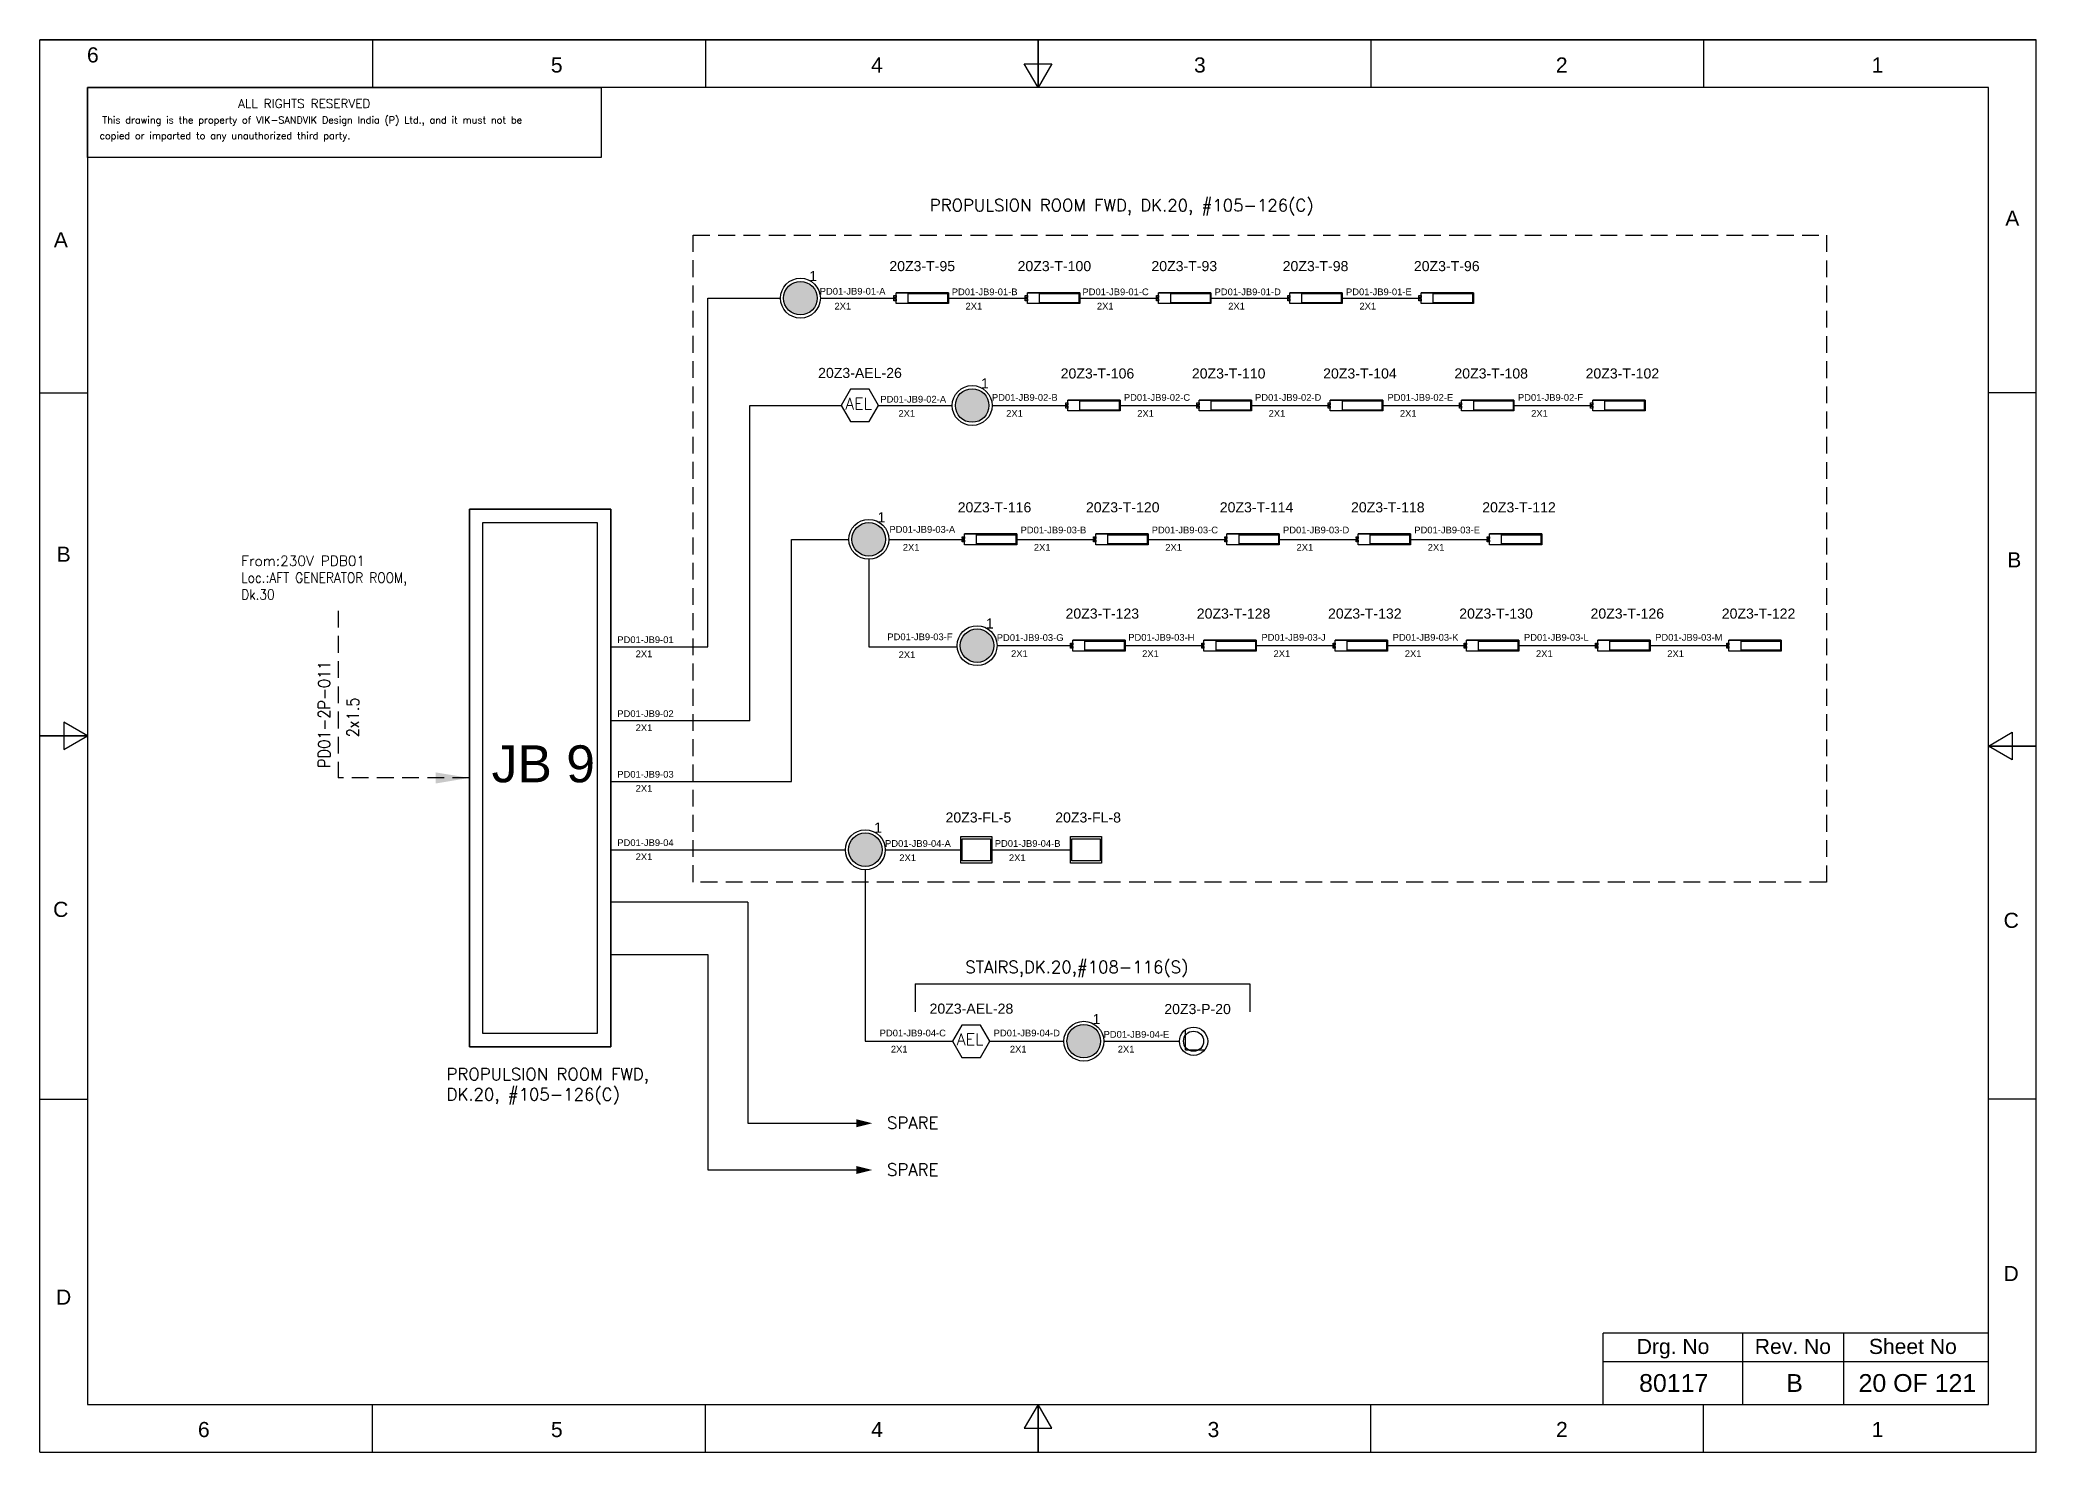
# Model space of a CAD drawing. Header units: inches. Extents: x -3311 to 1429, y -713 to 2436.
# Drawn here: x -771.2 to -474.2, y 1861.1 to 2071.1 of the extents above; entities that cross this region are included whole.
import ezdxf
from ezdxf.enums import TextEntityAlignment as Align

# ---------------------------------------------------------------- set-up
doc = ezdxf.new("R2010")
doc.units = ezdxf.units.IN
doc.linetypes.add('HIDDEN', pattern=[0.375, 0.25, -0.125])
doc.linetypes.add('SOLID', pattern=[0])
for name, color, linetype, lineweight in [('ELEC_TXT-025', 1, 'Continuous', 25), ('HEL-025', 1, 'Continuous', 25), ('HEL-035', 2, 'Continuous', 35)]:
    doc.layers.add(name, color=color, linetype=linetype, lineweight=lineweight)
doc.layers.add('LINE', color=3, linetype='SOLID')
doc.styles.add('_NORMAL', font='arial.ttf')
doc.styles.add('ROMANS', font='simplex.shx', dxfattribs={"width": 0.88})
doc.styles.get("Standard").update_dxf_attribs({"font": 'arial.ttf'})
doc.dimstyles.get("Standard").update_dxf_attribs({"dimtxt": 0.18, "dimasz": 0.18, "dimexe": 0.18, "dimexo": 0.0625, "dimgap": 0.09, "dimtad": 0, "dimtih": 1, "dimtoh": 1, "dimdec": 4, "dimzin": 0, "dimdsep": 46, "dimtxsty": 'Standard', "dimcen": 0.09, "dimadec": 0, "dimazin": 0, "dimtfac": 1, "dimtdec": 4, "dimtofl": 0, "dimtmove": 0, "dimatfit": 3, "dimfxl": 1, "dimtolj": 1, "dimtzin": 0, "dimarcsym": 0})
pattern_1 = [(0, (0, 0), (0, 6.985), [5.08, -1.905]), (90, (0, 0), (-6.985, 4e-16), [5.08, -1.905])]

msp = doc.modelspace()

# ---------------------------------------------------------------- texts
at = {"color": 7}
for s, p in [('PD01-JB9-01-A', (-655.15, 2033.25, 0.05)), ('2X1', (-652.96, 2031.03)), ('PD01-JB9-01-B', (-635.5, 2033.16, 0.03)), ('2X1', (-633.46, 2031.03, -0.03)), ('PD01-JB9-01-C', (-616.06, 2033.16)), ('2X1', (-613.91, 2031.03, -0.05)), ('PD01-JB9-01-D', (-596.4, 2033.16, -0.03)), ('2X1', (-594.38, 2031.03, -0.08)), ('PD01-JB9-01-E', (-576.85, 2033.16, -0.05)), ('2X1', (-574.85, 2031.03, -0.11)), ('PD01-JB9-02-A', (-646.13, 2017.19, 0.03)), ('PD01-JB9-02-B', (-629.53, 2017.45)), ('PD01-JB9-02-C', (-609.9, 2017.45, -0.03)), ('PD01-JB9-02-D', (-590.38, 2017.45, -0.05)), ('PD01-JB9-02-E', (-570.68, 2017.45, -0.08)), ('PD01-JB9-02-F', (-551.27, 2017.45, -0.11)), ('2X1', (-643.44, 2015.07, -0.03)), ('2X1', (-627.41, 2015.07, -0.03)), ('2X1', (-607.91, 2015.07, -0.05)), ('2X1', (-588.36, 2015.07, -0.08)), ('2X1', (-568.83, 2015.07, -0.11)), ('2X1', (-549.3, 2015.07, -0.14)), ('PD01-JB9-03-A', (-644.78, 1997.82, 0.05)), ('2X1', (-642.79, 1995.15)), ('PD01-JB9-03-B', (-625.27, 1997.73, 0.03)), ('2X1', (-623.29, 1995.15, -0.03)), ('PD01-JB9-03-C', (-605.75, 1997.73)), ('2X1', (-603.74, 1995.15, -0.05)), ('PD01-JB9-03-D', (-586.22, 1997.73, -0.03)), ('2X1', (-584.21, 1995.15, -0.08)), ('PD01-JB9-03-E', (-566.69, 1997.73, -0.05)), ('2X1', (-564.69, 1995.15, -0.11)), ('PD01-JB9-01', (-685.27, 1981.41)), ('PD01-JB9-03-F', (-645.09, 1981.84, 0.05)), ('PD01-JB9-03-G', (-628.81, 1981.73, 0.03)), ('PD01-JB9-03-H', (-609.25, 1981.76)), ('PD01-JB9-03-J', (-589.43, 1981.76, -0.03)), ('PD01-JB9-03-K', (-569.9, 1981.76, -0.05)), ('PD01-JB9-03-L', (-550.37, 1981.76, -0.08)), ('PD01-JB9-03-M', (-530.85, 1981.76, -0.11)), ('2X1', (-682.54, 1979.31)), ('2X1', (-643.41, 1979.18)), ('2X1', (-626.68, 1979.34, -0.03)), ('2X1', (-607.18, 1979.34, -0.05)), ('2X1', (-587.63, 1979.34, -0.08)), ('2X1', (-568.1, 1979.34, -0.11)), ('2X1', (-548.58, 1979.34, -0.14)), ('2X1', (-529.05, 1979.34, -0.16)), ('PD01-JB9-02', (-685.27, 1970.41)), ('2X1', (-682.54, 1968.31)), ('PD01-JB9-03', (-685.27, 1961.39)), ('2X1', (-682.54, 1959.29)), ('PD01-JB9-04', (-685.27, 1951.22)), ('PD01-JB9-04-A', (-645.43, 1951.1, 0.05)), ('PD01-JB9-04-B', (-629.11, 1951.1, 0.03)), ('2X1', (-682.54, 1949.12)), ('2X1', (-643.31, 1948.98)), ('2X1', (-627, 1948.98, -0.03)), ('PD01-JB9-04-C', (-646.23, 1922.9, 0.05)), ('PD01-JB9-04-D', (-629.27, 1922.9, 0.05)), ('PD01-JB9-04-E', (-612.92, 1922.7, 0.02)), ('2X1', (-644.57, 1920.5, 0)), ('2X1', (-626.86, 1920.5, -0.03)), ('2X1', (-610.81, 1920.5, -0.03))]:
    msp.add_text(s, height=1, dxfattribs=at).set_placement(p)
at = {"color": 7, "lineweight": 30}
msp.add_text('JB 9 ', height=5.5, dxfattribs=at).set_placement((-695.21, 1963.45), align=Align.MIDDLE_CENTER)
at = {"color": 7}
for s, height, p in [('Drg. No', 2.246, (-528.19, 1876.78)), ('Rev. No', 2.246, (-510.36, 1876.78)), ('Sheet No', 2.246, (-492.51, 1876.78)), ('80117', 2.653, (-528.09, 1871.34)), ('B', 2.65, (-510.11, 1871.34)), ('20 OF 121', 2.653, (-491.83, 1871.34))]:
    msp.add_text(s, height=height, dxfattribs=at).set_placement(p, align=Align.MIDDLE_CENTER)
at = {"color": 7, "char_height": 1.8, "attachment_point": 1, "style": '_NORMAL'}
for s, insert, width in [('{\\Fromans|c0;\\C2;PROPULSION ROOM FWD, DK.20, #105-126(C)}', (-638.77, 2047.44), 74.1776), ('{\\Fromans|c0;\\C2;STAIRS,DK.20,#108-116(S)}', (-633.48, 1934.12, -0.03), 39.515), ('{\\Fromans|c0;\\C2;PROPULSION ROOM FWD, \\PDK.20, #105-126(C)}', (-710.67, 1918.18), 74.1776), ('{\\Fromans|c0;\\C2;SPARE}', (-645.13, 1910.94), 8.1658), ('{\\Fromans|c0;\\C2;SPARE}', (-645.13, 1903.98), 8.1658)]:
    msp.add_mtext(s, dxfattribs=dict(at, insert=insert, width=width))
at = {"color": 7, "insert": (-741.23, 1994.39), "char_height": 1.5, "width": 36.8884, "attachment_point": 1}
msp.add_mtext('{\\Fromans|c0;\\C2;From:230V PDB01\\P\\Fsimplex|c0;\\W0.88;Loc.:AFT GENERATOR ROOM,      \\PDk.30}', dxfattribs=at)
at = {"color": 7, "insert": (-729.78, 1962.84), "char_height": 1.8, "width": 17.1296, "attachment_point": 1, "rotation": 90, "style": '_NORMAL'}
msp.add_mtext('{\\Fromans|c0;\\W0.88;PD01-2P-011}', dxfattribs=at)
at = {"color": 7, "insert": (-725.51, 1967.4), "char_height": 1.8, "attachment_point": 1, "rotation": 90, "style": '_NORMAL'}
msp.add_mtext('{\\Fsimplex|c0;\\W0.88;2x1.5}', dxfattribs=at)

# ---------------------------------------------------------------- blocks, each defined once
blk = doc.blocks.new('13')
for points in [[(436.88, 1959.44), (441.46, 1959.44), (441.46, 1955.44), (436.88, 1955.44)], [(437.07, 1959.08), (441.26, 1959.08), (441.26, 1955.8), (437.07, 1955.8)]]:
    blk.add_lwpolyline(points, close=True)
blk = doc.blocks.new('LED FLOOD LIGHT 100W')
blk.add_blockref('13', (5123.55, -712.19))
blk.add_attdef('TAG_NO', (5558.98, 1249.67), '', height=1.5)
blk = doc.blocks.new('fr')
at = {"color": 7, "linetype": 'Continuous'}
for p, q in [((33763.99, 4500.4), (33466.99, 4500.4)), ((33466.99, 4500.4), (33763.99, 4500.4)), ((33466.99, 4290.33), (33466.99, 4500.4)), ((33516.49, 4500.4), (33516.49, 4493.33)), ((33565.99, 4500.4), (33565.99, 4493.33)), ((33615.49, 4500.4), (33615.49, 4493.33)), ((33615.49, 4493.33), (33615.49, 4500.4)), ((33615.49, 4500.4), (33615.49, 4493.33)), ((33664.99, 4500.4), (33664.99, 4493.33)), ((33714.49, 4500.4), (33714.49, 4493.33)), ((33763.99, 4290.33), (33763.99, 4500.4)), ((33763.99, 4290.33), (33763.99, 4500.4)), ((33615.49, 4493.33), (33613.45, 4496.87)), ((33613.45, 4496.87), (33617.53, 4496.87)), ((33617.53, 4496.87), (33615.49, 4493.33)), ((33756.92, 4493.33), (33474.06, 4493.33)), ((33474.06, 4493.33), (33474.06, 4297.41)), ((33756.92, 4297.41), (33756.92, 4493.33)), ((33466.99, 4447.89), (33474.06, 4447.89)), ((33763.99, 4447.89), (33756.92, 4447.89)), ((33474.06, 4396.87), (33470.53, 4398.91)), ((33470.53, 4398.91), (33470.53, 4394.83)), ((33466.99, 4396.87), (33474.06, 4396.87)), ((33474.06, 4396.87), (33466.99, 4396.87)), ((33466.99, 4396.87), (33474.06, 4396.87)), ((33470.53, 4394.83), (33474.06, 4396.87)), ((33756.92, 4395.37), (33760.45, 4397.41)), ((33760.45, 4397.41), (33760.45, 4393.33)), ((33763.99, 4395.37), (33756.92, 4395.37)), ((33760.45, 4393.33), (33756.92, 4395.37)), ((33756.92, 4395.37), (33763.99, 4395.37)), ((33763.99, 4395.37), (33756.92, 4395.37)), ((33466.99, 4342.85), (33474.06, 4342.85)), ((33763.99, 4342.85), (33756.92, 4342.85)), ((33474.06, 4297.41), (33756.92, 4297.41)), ((33516.49, 4290.33), (33516.49, 4297.41)), ((33565.99, 4290.33), (33565.99, 4297.41)), ((33615.49, 4297.41), (33613.45, 4293.87)), ((33615.49, 4290.33), (33615.49, 4297.41)), ((33617.53, 4293.87), (33615.49, 4297.41)), ((33615.49, 4297.41), (33615.49, 4290.33)), ((33615.49, 4290.33), (33615.49, 4297.41)), ((33664.99, 4290.33), (33664.99, 4297.41)), ((33714.49, 4290.33), (33714.49, 4297.41)), ((33613.45, 4293.87), (33617.53, 4293.87)), ((33466.99, 4290.33), (33763.99, 4290.33)), ((33466.99, 4290.33), (33763.99, 4290.33))]:
    blk.add_line(p, q, dxfattribs=at)
at = {"color": 7, "style": '_NORMAL'}
for s, p in [('6', (33474.86, 4498.18)), ('5', (33543.88, 4496.68)), ('4', (33591.52, 4496.68)), ('3', (33639.57, 4496.68)), ('2', (33693.41, 4496.68)), ('1', (33740.39, 4496.68)), ('A', (33760.45, 4473.88)), ('A', (33470.1, 4470.68)), ('B', (33470.52, 4423.9)), ('B', (33760.74, 4423.06)), ('C', (33470.08, 4371.07)), ('C', (33760.29, 4369.44)), ('D', (33760.27, 4316.89)), ('D', (33470.51, 4313.39)), ('6', (33491.37, 4293.69)), ('5', (33543.89, 4293.69)), ('4', (33591.53, 4293.69)), ('3', (33641.59, 4293.69)), ('2', (33693.43, 4293.69)), ('1', (33740.41, 4293.69))]:
    blk.add_text(s, height=2.25, dxfattribs=at).set_placement(p, align=Align.MIDDLE_CENTER)
blk = doc.blocks.new('A$C4BAD7D21')
at = {"layer": 'HEL-025'}
blk.add_lwpolyline([(-34000, 0), (-34000, 2086), (-18714, 2086), (-18714, 0)], close=True, dxfattribs=at)
at = {"layer": 'HEL-025', "style": 'ROMANS'}
for s, p in [('This drawing is the property of VIK-SANDVIK Design India (P) Ltd., and it must not be', (-33558, 1016)), (' copied or imparted to any unauthorized third party.', (-33785, 550))]:
    blk.add_text(s, height=210, dxfattribs=at).set_placement(p)
at = {"layer": 'HEL-035', "style": 'ROMANS'}
blk.add_text('     ALL RIGHTS RESERVED', height=262.5, dxfattribs=at).set_placement((-30497, 1476))
blk = doc.blocks.new('FIXED_KEY_SWITCH')
h = blk.add_hatch(color=1)
h.dxf.hatch_style = 1
edge = h.paths.add_edge_path()
edge.add_arc((848.13, 1737.46), 2.5, 0, 360)
at = {"color": 1}
blk.add_circle((848.13, 1737.46), 2.5, dxfattribs=at)
at = {"color": 7, "insert": (849.44, 1741.5), "char_height": 1.5, "attachment_point": 1, "style": '_NORMAL'}
blk.add_mtext_dynamic_manual_height_columns('1', width=1.5, gutter_width=7.5, heights=[0], dxfattribs=at)
blk = doc.blocks.new('SWT')
blk.add_blockref('FIXED_KEY_SWITCH', (0, 0))
blk.add_attdef('TAG_NO', (844.55, 1741.11), '', height=1.5)
blk = doc.blocks.new('2A')
at = {"color": 7, "lineweight": -3, "ltscale": 2.5}
blk.add_line((790.02, 1997.62, -0.03), (782.23, 1997.62, -0.03), dxfattribs=at)
at = {"color": 7, "lineweight": -3, "ltscale": 2.5, "elevation": -0.03}
for points in [[(781.91, 1997.21), (782.23, 1997.21), (782.23, 1996.94), (781.91, 1996.94)], [(781.91, 1996.7), (782.23, 1996.7), (782.23, 1996.44), (781.91, 1996.44)], [(782.23, 1997.62), (790.02, 1997.62), (790.02, 1996.02), (782.23, 1996.02)], [(784.03, 1997.5), (789.88, 1997.5), (789.88, 1996.14), (784.03, 1996.14)]]:
    blk.add_lwpolyline(points, close=True, dxfattribs=at)
blk = doc.blocks.new('LED TUBE LIGHT 30W')
blk.add_blockref('2A', (179.91, -357.89))
blk.add_attdef('TAG_NO.', (962.52, 1642.97), '', height=1.5)
blk = doc.blocks.new('AEL')
at = {"color": 4}
blk.add_lwpolyline([(989.98, -190.09), (992.75, -190.09), (994.14, -187.69), (992.75, -185.28), (989.98, -185.28), (988.59, -187.69)], close=True, dxfattribs=at)
at = {"color": 4, "style": 'ROMANS'}
blk.add_text('AEL', height=1.725, dxfattribs=at).set_placement((989.2, -188.27))
blk = doc.blocks.new('AEL_L')
blk.add_blockref('AEL', (0, 0))
blk.add_attdef('TAG_NO', (986.55, -183.59), '', height=1.5)
blk = doc.blocks.new('1')
h = blk.add_hatch()
h.set_pattern_fill('ANGLE', color=6)
h.set_pattern_definition(pattern_1)
h.paths.add_polyline_path([(303.23, 2044.43, 1), (306.22, 2044.43, 1)], flags=0)
h.paths.add_polyline_path([(302.63, 2044.43, 1), (306.83, 2044.43, 1)])
h.paths.add_polyline_path([(306.22, 2044.43, -1), (303.23, 2044.43, -1)], flags=16)
h = blk.add_hatch()
h.set_pattern_fill('ANGLE', color=6)
h.set_pattern_definition(pattern_1)
h.paths.add_polyline_path([(303.23, 2044.43, 1), (306.22, 2044.43, 1)])
at = {"color": 6}
for radius in [2.1, 1.5]:
    blk.add_circle((304.73, 2044.43), radius, dxfattribs=at)
blk = doc.blocks.new('LED PENDENT LIGHT 15W')
blk.add_blockref('1', (0, 0))
blk.add_attdef('TAG_NO', (301.63, 2048.1), '', height=1.5)

# ---------------------------------------------------------------- linework, layer by layer
for p, q in [((-671.78, 1980.85), (-671.78, 2032.72)), ((-647.83, 1993.86), (-647.83, 1980.87)), ((-648.37, 1947.69), (-648.37, 1922.18)), ((-665.86, 1942.86), (-686.24, 1942.86)), ((-640.94, 1930.73, -0.03), (-591.18, 1930.73, -0.03))]:
    msp.add_line(p, q)
at = {"color": 7, "linetype": 'Continuous'}
for p, q in [((-481.25, 1878.73), (-538.57, 1878.73)), ((-538.57, 1868.14), (-538.57, 1878.73)), ((-517.79, 1868.14), (-517.79, 1878.73)), ((-502.78, 1868.14), (-502.78, 1878.73)), ((-538.57, 1874.55), (-481.25, 1874.55))]:
    msp.add_line(p, q, dxfattribs=at)
at = {"linetype": 'HIDDEN', "ltscale": 10}
msp.add_lwpolyline([(-673.99, 2042.09), (-505.38, 2042.09), (-505.38, 1945.85), (-673.99, 1945.85)], close=True, dxfattribs=at)
msp.add_lwpolyline([(-726.79, 1986.22), (-726.79, 1961.35)], dxfattribs=at)
for points in [[(-649.68, 1909.98, 1.18, 0, 0), (-647.32, 1909.98, 0, 0, 0)], [(-649.68, 1903.03, 1.18, 0, 0), (-647.32, 1903.03, 0, 0, 0)]]:
    msp.add_lwpolyline(points, format="xyseb")
at = {"layer": 'LINE', "color": 0}
for p, q in [((-671.78, 2032.72), (-660.99, 2032.72)), ((-655.05, 2032.72, 0), (-643.79, 2032.72, -0.03)), ((-635.99, 2032.72, -0.03), (-624.26, 2032.72, -0.05)), ((-616.47, 2032.72, -0.05), (-604.74, 2032.72, -0.08)), ((-596.94, 2032.72, -0.08), (-585.21, 2032.72, -0.11)), ((-577.41, 2032.72, -0.11), (-565.68, 2032.72, -0.14)), ((-665.57, 1969.85), (-665.57, 2016.75)), ((-665.57, 2016.75), (-651.98, 2016.75, -0.03)), ((-646.42, 2016.75, -0.03), (-635.44, 2016.75, -0.03)), ((-629.5, 2016.75, -0.03), (-618.24, 2016.75, -0.05)), ((-610.44, 2016.75, -0.05), (-598.71, 2016.75, -0.08)), ((-590.92, 2016.75, -0.08), (-579.19, 2016.75, -0.11)), ((-571.39, 2016.75, -0.11), (-559.66, 2016.75, -0.14)), ((-551.86, 2016.75, -0.14), (-540.13, 2016.75, -0.16)), ((-707.28, 2001.35), (-707.28, 1921.35)), ((-686.24, 2001.35), (-707.28, 2001.35)), ((-686.24, 1921.35), (-686.24, 2001.35)), ((-659.35, 1996.84), (-650.83, 1996.84)), ((-659.35, 1960.83), (-659.35, 1996.84)), ((-644.88, 1996.84, 0), (-633.62, 1996.84, -0.03)), ((-625.83, 1996.84, -0.03), (-614.1, 1996.84, -0.05)), ((-606.3, 1996.84, -0.05), (-594.57, 1996.84, -0.08)), ((-586.77, 1996.84, -0.08), (-575.04, 1996.84, -0.11)), ((-567.24, 1996.84, -0.11), (-555.52, 1996.84, -0.14)), ((-628.77, 1981.03, -0.03), (-617.52, 1981.03, -0.05)), ((-609.72, 1981.03, -0.05), (-597.99, 1981.03, -0.08)), ((-590.19, 1981.03, -0.08), (-578.46, 1981.03, -0.11)), ((-570.66, 1981.03, -0.11), (-558.93, 1981.03, -0.14)), ((-551.14, 1981.03, -0.14), (-539.41, 1981.03, -0.16)), ((-531.61, 1981.03, -0.16), (-519.88, 1981.03, -0.19)), ((-686.24, 1980.85), (-671.78, 1980.85)), ((-647.83, 1980.87), (-634.71, 1980.87, -0.03)), ((-665.57, 1969.85), (-686.24, 1969.85)), ((-686.24, 1960.83), (-659.35, 1960.83)), ((-686.24, 1950.66), (-651.35, 1950.66)), ((-645.4, 1950.66, 0), (-634.14, 1950.66, -0.03)), ((-629.56, 1950.66, -0.03), (-617.83, 1950.66, -0.05)), ((-665.86, 1942.86), (-665.86, 1909.98)), ((-686.24, 1935.06), (-671.78, 1935.06)), ((-671.78, 1935.06), (-671.78, 1903.03)), ((-640.94, 1930.73, -0.03), (-640.94, 1926.54, -0.03)), ((-591.18, 1930.73, -0.03), (-591.18, 1926.54, -0.03)), ((-648.37, 1922.18), (-635.4, 1922.18, -0.03)), ((-629.84, 1922.18, -0.03), (-618.84, 1922.18, -0.03)), ((-612.89, 1922.18, -0.03), (-601.64, 1922.18, -0.05)), ((-707.28, 1921.35), (-686.24, 1921.35)), ((-665.86, 1909.98), (-649.59, 1909.98)), ((-671.78, 1903.03), (-649.59, 1903.03))]:
    msp.add_line(p, q, dxfattribs=at)
for points in [[(-707.28, 2001.35), (-686.24, 2001.35), (-686.24, 1921.35), (-707.28, 1921.35)], [(-705.28, 1999.35), (-688.24, 1999.35), (-688.24, 1923.35), (-705.28, 1923.35)]]:
    msp.add_lwpolyline(points, close=True, dxfattribs=at)
for centre in [(-658.02, 2032.72), (-632.47, 2016.75, -0.03), (-647.85, 1996.84), (-631.74, 1981.03, -0.03), (-648.37, 1950.66), (-615.86, 1922.18, -0.03)]:
    msp.add_circle(centre, 2.97, dxfattribs=at)

# ---------------------------------------------------------------- block references
for name, p in [('fr', (-34238.16, -2429.27)), ('SWT', (-1506.15, 295.26)), ('SWT', (-1480.6, 279.29, -0.03)), ('SWT', (-1495.98, 259.38)), ('SWT', (-1479.87, 243.57, -0.03)), ('SWT', (-1496.5, 213.21)), ('SWT', (-1463.99, 184.73, -0.03))]:
    msp.add_blockref(name, p)
ref = msp.add_blockref('LED TUBE LIGHT 30W', (-1605.92, 393.79))
ref.add_attrib('TAG_NO.', '20Z3-T-95', (-644.79, 2036.74), dxfattribs={"height": 1.5})
ref = msp.add_blockref('LED TUBE LIGHT 30W', (-1586.4, 393.79, -0.03))
ref.add_attrib('TAG_NO.', '20Z3-T-100', (-625.71, 2036.74, -0.03), dxfattribs={"height": 1.5})
ref = msp.add_blockref('LED TUBE LIGHT 30W', (-1566.87, 393.79, -0.05))
ref.add_attrib('TAG_NO.', '20Z3-T-93', (-605.8, 2036.74, -0.05), dxfattribs={"height": 1.5})
ref = msp.add_blockref('LED TUBE LIGHT 30W', (-1547.34, 393.79, -0.08))
ref.add_attrib('TAG_NO.', '20Z3-T-98', (-586.27, 2036.74, -0.08), dxfattribs={"height": 1.5})
ref = msp.add_blockref('LED TUBE LIGHT 30W', (-1527.82, 393.79, -0.11))
ref.add_attrib('TAG_NO.', '20Z3-T-96', (-566.75, 2036.74, -0.11), dxfattribs={"height": 1.5})
ref = msp.add_blockref('AEL_L', (-1640.56, 2204.44, -0.03))
ref.add_attrib('TAG_NO', '20Z3-AEL-26', (-655.39, 2020.85, -0.03), dxfattribs={"color": 4, "height": 1.5})
ref = msp.add_blockref('LED TUBE LIGHT 30W', (-1580.37, 377.82, -0.03))
ref.add_attrib('TAG_NO.', '20Z3-T-106', (-619.3, 2020.77, -0.03), dxfattribs={"height": 1.5})
ref = msp.add_blockref('LED TUBE LIGHT 30W', (-1560.85, 377.82, -0.05))
ref.add_attrib('TAG_NO.', '20Z3-T-110', (-599.78, 2020.77, -0.05), dxfattribs={"height": 1.5})
ref = msp.add_blockref('LED TUBE LIGHT 30W', (-1541.32, 377.82, -0.08))
ref.add_attrib('TAG_NO.', '20Z3-T-104', (-580.25, 2020.77, -0.08), dxfattribs={"height": 1.5})
ref = msp.add_blockref('LED TUBE LIGHT 30W', (-1521.79, 377.82, -0.11))
ref.add_attrib('TAG_NO.', '20Z3-T-108', (-560.72, 2020.77, -0.11), dxfattribs={"height": 1.5})
ref = msp.add_blockref('LED TUBE LIGHT 30W', (-1502.27, 377.82, -0.14))
ref.add_attrib('TAG_NO.', '20Z3-T-102', (-541.2, 2020.77, -0.14), dxfattribs={"height": 1.5})
ref = msp.add_blockref('LED TUBE LIGHT 30W', (-1595.76, 357.91))
ref.add_attrib('TAG_NO.', '20Z3-T-116', (-634.62, 2000.86), dxfattribs={"height": 1.5})
ref = msp.add_blockref('LED TUBE LIGHT 30W', (-1576.23, 357.91, -0.03))
ref.add_attrib('TAG_NO.', '20Z3-T-120', (-615.54, 2000.86, -0.03), dxfattribs={"height": 1.5})
ref = msp.add_blockref('LED TUBE LIGHT 30W', (-1556.7, 357.91, -0.05))
ref.add_attrib('TAG_NO.', '20Z3-T-114', (-595.63, 2000.86, -0.05), dxfattribs={"height": 1.5})
ref = msp.add_blockref('LED TUBE LIGHT 30W', (-1537.17, 357.91, -0.08))
ref.add_attrib('TAG_NO.', '20Z3-T-118', (-576.1, 2000.86, -0.08), dxfattribs={"height": 1.5})
ref = msp.add_blockref('LED TUBE LIGHT 30W', (-1517.65, 357.91, -0.11))
ref.add_attrib('TAG_NO.', '20Z3-T-112', (-556.58, 2000.86, -0.11), dxfattribs={"height": 1.5})
ref = msp.add_blockref('LED TUBE LIGHT 30W', (-1579.65, 342.1, -0.03))
ref.add_attrib('TAG_NO.', '20Z3-T-123', (-618.58, 1985.05, -0.03), dxfattribs={"height": 1.5})
ref = msp.add_blockref('LED TUBE LIGHT 30W', (-1560.12, 342.1, -0.05))
ref.add_attrib('TAG_NO.', '20Z3-T-128', (-599.05, 1985.05, -0.05), dxfattribs={"height": 1.5})
ref = msp.add_blockref('LED TUBE LIGHT 30W', (-1540.59, 342.1, -0.08))
ref.add_attrib('TAG_NO.', '20Z3-T-132', (-579.52, 1985.05, -0.08), dxfattribs={"height": 1.5})
ref = msp.add_blockref('LED TUBE LIGHT 30W', (-1521.07, 342.1, -0.11))
ref.add_attrib('TAG_NO.', '20Z3-T-130', (-560, 1985.05, -0.11), dxfattribs={"height": 1.5})
ref = msp.add_blockref('LED TUBE LIGHT 30W', (-1501.54, 342.1, -0.14))
ref.add_attrib('TAG_NO.', '20Z3-T-126', (-540.47, 1985.05, -0.14), dxfattribs={"height": 1.5})
ref = msp.add_blockref('LED TUBE LIGHT 30W', (-1482.01, 342.1, -0.16))
ref.add_attrib('TAG_NO.', '20Z3-T-122', (-520.94, 1985.05, -0.16), dxfattribs={"height": 1.5})
ref = msp.add_blockref('LED FLOOD LIGHT 100W', (-6194.57, 705.41, -0.03))
ref.add_attrib('TAG_NO', '20Z3-FL-5', (-636.43, 1954.72, -0.03), dxfattribs={"height": 1.5})
ref = msp.add_blockref('LED FLOOD LIGHT 100W', (-6178.25, 705.41, -0.05))
ref.add_attrib('TAG_NO', '20Z3-FL-8', (-620.11, 1954.72, -0.05), dxfattribs={"height": 1.5})
ref = msp.add_blockref('AEL_L', (-1623.98, 2109.87, -0.03))
ref.add_attrib('TAG_NO', '20Z3-AEL-28', (-638.81, 1926.28, -0.03), dxfattribs={"color": 4, "height": 1.5})
ref = msp.add_blockref('LED PENDENT LIGHT 15W', (-904.26, -122.25, -0.05))
ref.add_attrib('TAG_NO', '20Z3-P-20', (-603.88, 1926.22, -0.05), dxfattribs={"height": 1.5})
at = {"layer": 'ELEC_TXT-025', "color": 0, "xscale": 0.005, "yscale": 0.005, "zscale": 0.005}
msp.add_blockref('A$C4BAD7D21', (-594.1, 2053.63), dxfattribs=at)

msp.set_redraw_order([(e.dxf.handle, doc.entitydb.next_handle()) for e in msp.query("TEXT MTEXT ATTDEF DIMENSION ARC_DIMENSION")])  # texts and dimensions are drawn at this point

# ---------------------------------------------------------------- leaders
at = {"linetype": 'HIDDEN', "ltscale": 10}
msp.add_leader([(-707.28, 1961.35), (-726.79, 1961.35)], dimstyle='Standard', override={"dimasz": 5, "dimarcsym": 1}, dxfattribs=at)

doc.saveas('drawing.dxf')
